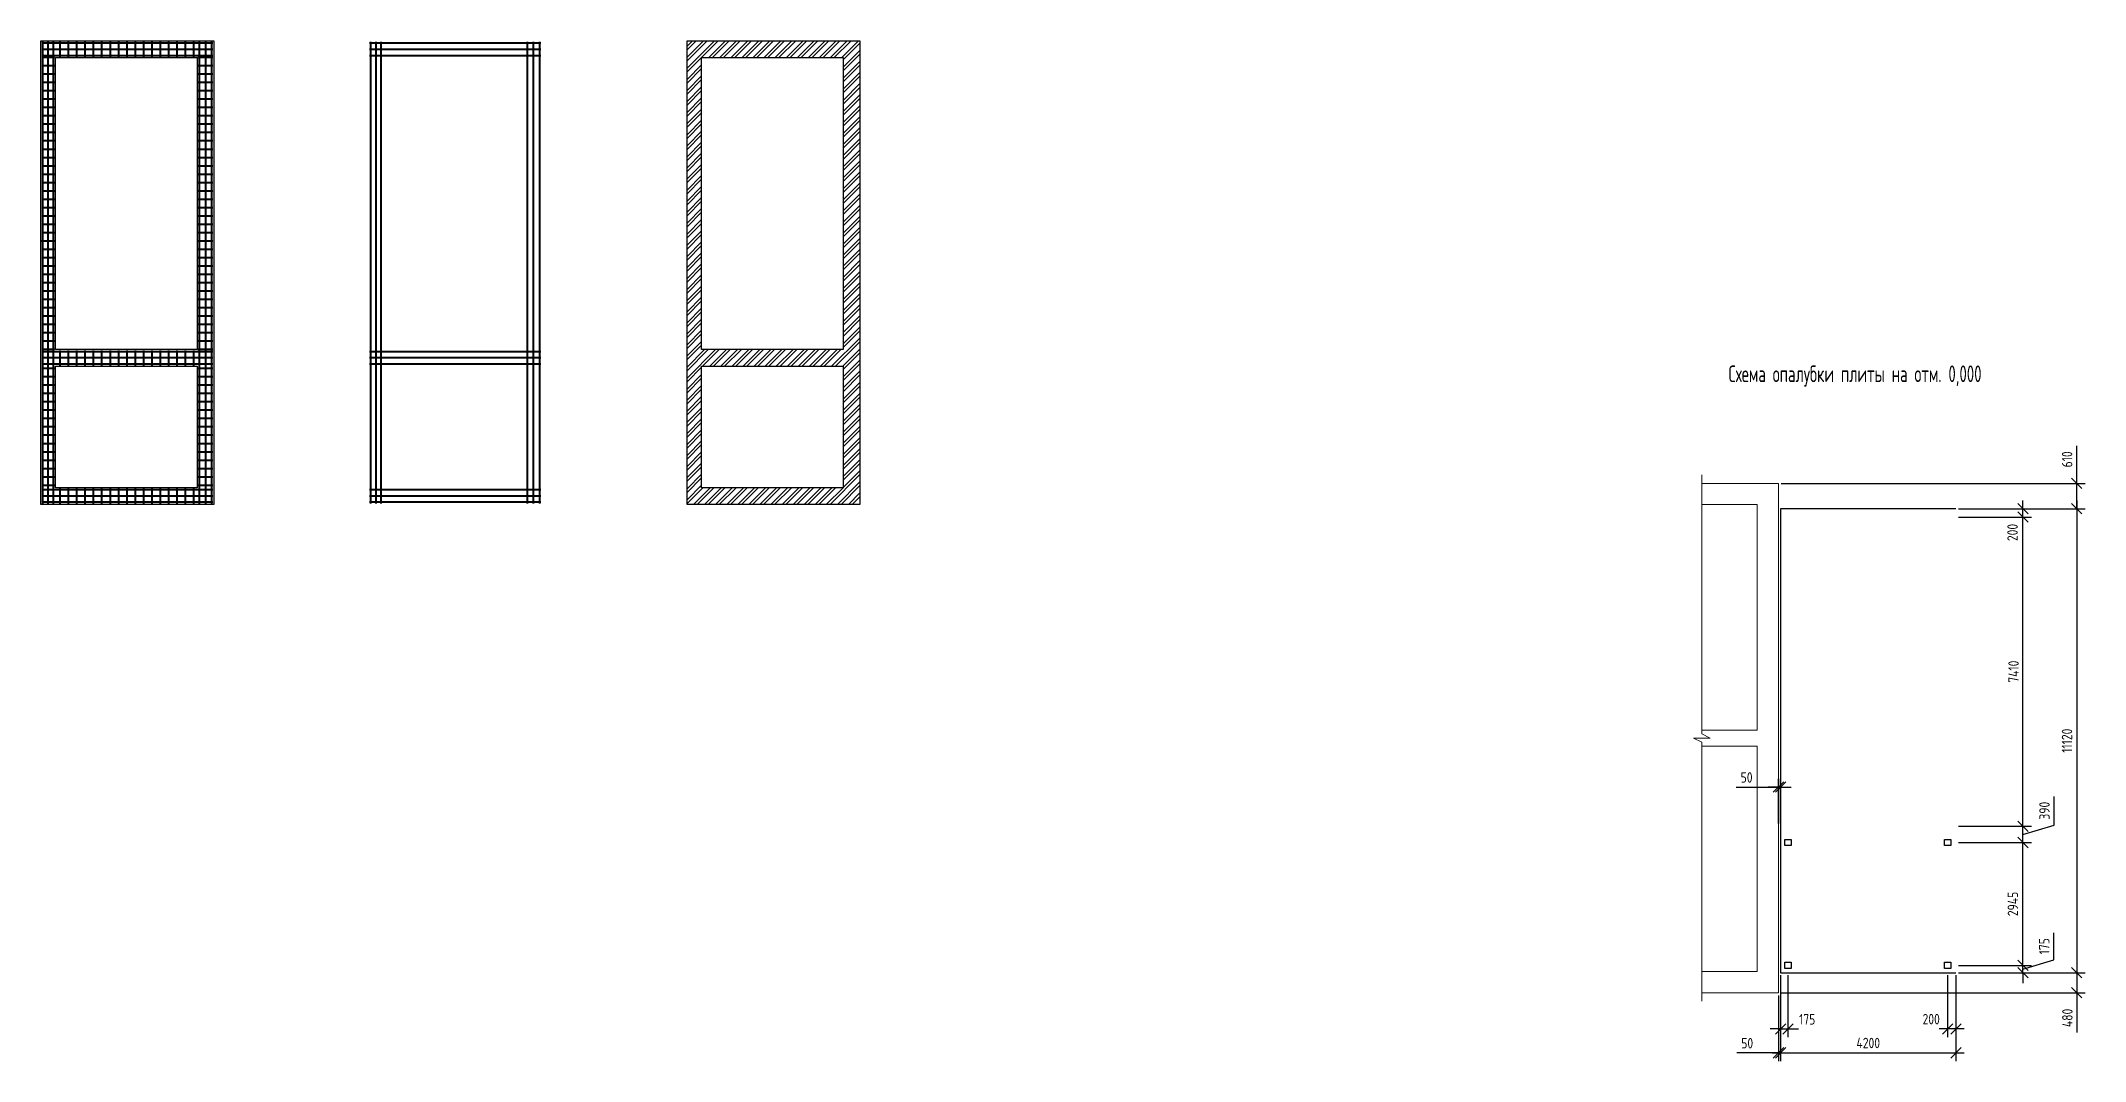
# Model space of a CAD drawing. Header units: millimetres. Extents: x -69913 to 106360, y -63759 to 35456.
# Drawn here: x 28259 to 77227, y -52184 to -27730 of the extents above; entities that cross this region are included whole.
import ezdxf

# ---------------------------------------------------------------- set-up
doc = ezdxf.new("R2010")
doc.units = ezdxf.units.MM
doc.header["$MEASUREMENT"] = 0
for name, color, linetype, lineweight in [('Арматура ОСН', 6, 'Continuous', 40), ('Кирпич силикат', 31, 'Continuous', 30), ('МЕТАЛЛ-25', 122, 'Continuous', 30), ('МОНОЛИТ', 2, 'Continuous', 30), ('размеры', 4, 'Continuous', 15), ('текст', 1, 'Continuous', 25), ('штриховка', 8, 'Continuous', 20)]:
    doc.layers.add(name, color=color, linetype=linetype, lineweight=lineweight)
doc.styles.add('style2', font='CS_Gost2304.shx')
doc.styles.add('ГОСТ 2.304', font='CS_Gost2304.shx')
doc.dimstyles.new('СПДС', dxfattribs={"dimscale": 100, "dimtxt": 2.5, "dimasz": 2.5, "dimexe": 2, "dimexo": 0.625, "dimgap": 1, "dimtad": 1, "dimdec": 0, "dimtxsty": 'ГОСТ 2.304', "dimblk": 'OBLIQUE', "dimblk1": 'OBLIQUE', "dimblk2": 'OBLIQUE', "dimcen": 2.5, "dimdle": 2, "dimadec": 0, "dimazin": 2, "dimtfac": 0.75, "dimtdec": 4, "dimtmove": 1, "dimatfit": 3, "dimfxl": 1, "dimtfill": 1, "dimtolj": 1, "dimarcsym": 1})

msp = doc.modelspace()

# ---------------------------------------------------------------- texts
at = {"layer": 'текст', "color": 0, "linetype": 'Continuous', "lineweight": 25, "ltscale": 50, "style": 'style2', "width": 0.8}
msp.add_text('Схема опалубки плиты на отм. 0,000', height=400, dxfattribs=at).set_placement((68686.8, -35909.5))

# ---------------------------------------------------------------- blocks, each defined once
blk = doc.blocks.new('_Oblique')
at = {"color": 0, "linetype": 'ByBlock', "lineweight": -2}
blk.add_line((-0.5, -0.5), (0.5, 0.5), dxfattribs=at)
blk = doc.blocks.new('*D180')
at = {"layer": 'размеры', "color": 0, "lineweight": -2, "ltscale": 100, "transparency": 16777216}
for p, q in [((69883, -46492), (69883, -45414)), ((69933, -46492), (69933, -45414)), ((68869, -45614), (69883, -45614)), ((69883, -45614), (69633, -45614)), ((69933, -45614), (69883, -45614)), ((69933, -45614), (69883, -45614)), ((69933, -45614), (70183, -45614))]:
    blk.add_line(p, q, dxfattribs=at)
at = {"layer": 'размеры', "color": 0, "lineweight": -2, "ltscale": 100, "transparency": 16777216, "xscale": 250, "yscale": 250, "zscale": 250}
blk.add_blockref('_Oblique', (69883, -45614), dxfattribs=at)
at = {"layer": 'размеры', "color": 0, "lineweight": -2, "ltscale": 100, "transparency": 16777216, "xscale": 250, "yscale": 250, "zscale": 250, "rotation": 180}
blk.add_blockref('_Oblique', (69933, -45614), dxfattribs=at)
at = {"layer": 'размеры', "color": 0, "ltscale": 100, "transparency": 16777216, "insert": (69119, -45384), "char_height": 250, "attachment_point": 5, "style": 'ГОСТ 2.304', "bg_fill": 3, "box_fill_scale": 1.25, "bg_fill_color": 256, "bg_fill_true_color": 13158600, "bg_fill_transparency": 0}
blk.add_mtext('\\A1;50', dxfattribs=at)
blk = doc.blocks.new('*D181')
at = {"layer": 'размеры', "color": 0, "lineweight": -2, "ltscale": 100, "transparency": 16777216}
for p, q in [((77027, -38335), (77027, -37435)), ((77027, -38944), (77027, -38135)), ((69946, -38335), (77227, -38335)), ((74196, -38944), (77227, -38944))]:
    blk.add_line(p, q, dxfattribs=at)
at = {"layer": 'размеры', "color": 0, "lineweight": -2, "ltscale": 100, "transparency": 16777216, "xscale": 250, "yscale": 250, "zscale": 250}
for p, rotation in [((77027, -38335), 90), ((77027, -38944), 270)]:
    blk.add_blockref('_Oblique', p, dxfattribs=dict(at, rotation=rotation))
at = {"layer": 'размеры', "color": 0, "ltscale": 100, "transparency": 16777216, "insert": (76795, -37760), "char_height": 250, "attachment_point": 5, "rotation": 90, "style": 'ГОСТ 2.304', "bg_fill": 3, "box_fill_scale": 1.25, "bg_fill_color": 256, "bg_fill_true_color": 13158600, "bg_fill_transparency": 0}
blk.add_mtext('\\A1;610', dxfattribs=at)
blk = doc.blocks.new('*D182')
at = {"layer": 'размеры', "color": 0, "lineweight": -2, "ltscale": 100, "transparency": 16777216}
for p, q in [((74196, -38944), (77227, -38944)), ((77027, -38744), (77027, -50264)), ((74196, -50064), (77227, -50064))]:
    blk.add_line(p, q, dxfattribs=at)
at = {"layer": 'размеры', "color": 0, "lineweight": -2, "ltscale": 100, "transparency": 16777216, "xscale": 250, "yscale": 250, "zscale": 250}
for p, rotation in [((77027, -38944), 90), ((77027, -50064), 270)]:
    blk.add_blockref('_Oblique', p, dxfattribs=dict(at, rotation=rotation))
at = {"layer": 'размеры', "color": 0, "ltscale": 100, "transparency": 16777216, "insert": (76793, -44504), "char_height": 250, "attachment_point": 5, "rotation": 90, "style": 'ГОСТ 2.304', "bg_fill": 3, "box_fill_scale": 1.25, "bg_fill_color": 256, "bg_fill_true_color": 13158600, "bg_fill_transparency": 0}
blk.add_mtext('\\A1;11120', dxfattribs=at)
blk = doc.blocks.new('*D183')
at = {"layer": 'размеры', "color": 0, "lineweight": -2, "ltscale": 100, "transparency": 16777216}
for p, q in [((74196, -50064), (77227, -50064)), ((77027, -50064), (77027, -50745)), ((69946, -50545), (77227, -50545)), ((77027, -50545), (77027, -51501))]:
    blk.add_line(p, q, dxfattribs=at)
at = {"layer": 'размеры', "color": 0, "lineweight": -2, "ltscale": 100, "transparency": 16777216, "xscale": 250, "yscale": 250, "zscale": 250}
for p, rotation in [((77027, -50064), 90), ((77027, -50545), 270)]:
    blk.add_blockref('_Oblique', p, dxfattribs=dict(at, rotation=rotation))
at = {"layer": 'размеры', "color": 0, "ltscale": 100, "transparency": 16777216, "insert": (76802, -51148), "char_height": 250, "attachment_point": 5, "rotation": 90, "style": 'ГОСТ 2.304', "bg_fill": 3, "box_fill_scale": 1.25, "bg_fill_color": 256, "bg_fill_true_color": 13158600, "bg_fill_transparency": 0}
blk.add_mtext('\\A1;480', dxfattribs=at)
blk = doc.blocks.new('*D184')
at = {"layer": 'размеры', "color": 0, "lineweight": -2, "ltscale": 100, "transparency": 16777216}
for p, q in [((69933, -50127), (69933, -52184)), ((69883, -50608), (69883, -52184)), ((69883, -51984), (68883, -51984)), ((69933, -51984), (69883, -51984)), ((69933, -51984), (70183, -51984))]:
    blk.add_line(p, q, dxfattribs=at)
at = {"layer": 'размеры', "color": 0, "lineweight": -2, "ltscale": 100, "transparency": 16777216, "xscale": 250, "yscale": 250, "zscale": 250}
blk.add_blockref('_Oblique', (69883, -51984), dxfattribs=at)
at = {"layer": 'размеры', "color": 0, "lineweight": -2, "ltscale": 100, "transparency": 16777216, "xscale": 250, "yscale": 250, "zscale": 250, "rotation": 180}
blk.add_blockref('_Oblique', (69933, -51984), dxfattribs=at)
at = {"layer": 'размеры', "color": 0, "ltscale": 100, "transparency": 16777216, "insert": (69133, -51754), "char_height": 250, "attachment_point": 5, "style": 'ГОСТ 2.304', "bg_fill": 3, "box_fill_scale": 1.25, "bg_fill_color": 256, "bg_fill_true_color": 13158600, "bg_fill_transparency": 0}
blk.add_mtext('\\A1;50', dxfattribs=at)
blk = doc.blocks.new('*D185')
at = {"layer": 'размеры', "color": 0, "lineweight": -2, "ltscale": 100, "transparency": 16777216}
for p, q in [((69933, -50127), (69933, -52184)), ((74133, -50127), (74133, -52184)), ((69733, -51984), (74333, -51984))]:
    blk.add_line(p, q, dxfattribs=at)
at = {"layer": 'размеры', "color": 0, "lineweight": -2, "ltscale": 100, "transparency": 16777216, "xscale": 250, "yscale": 250, "zscale": 250, "rotation": 180}
blk.add_blockref('_Oblique', (69933, -51984), dxfattribs=at)
at = {"layer": 'размеры', "color": 0, "lineweight": -2, "ltscale": 100, "transparency": 16777216, "xscale": 250, "yscale": 250, "zscale": 250}
blk.add_blockref('_Oblique', (74133, -51984), dxfattribs=at)
at = {"layer": 'размеры', "color": 0, "ltscale": 100, "transparency": 16777216, "insert": (72033, -51749), "char_height": 250, "attachment_point": 5, "style": 'ГОСТ 2.304', "bg_fill": 3, "box_fill_scale": 1.25, "bg_fill_color": 256, "bg_fill_true_color": 13158600, "bg_fill_transparency": 0}
blk.add_mtext('\\A1;4200', dxfattribs=at)
blk = doc.blocks.new('*D186')
at = {"layer": 'размеры', "color": 0, "lineweight": -2, "ltscale": 100, "transparency": 16777216}
for p, q in [((69933, -50127), (69933, -51612)), ((70108, -50127), (70108, -51612)), ((69933, -51412), (69683, -51412)), ((70108, -51412), (70358, -51412))]:
    blk.add_line(p, q, dxfattribs=at)
at = {"layer": 'размеры', "color": 0, "lineweight": -2, "ltscale": 100, "transparency": 16777216, "xscale": 250, "yscale": 250, "zscale": 250}
blk.add_blockref('_Oblique', (69933, -51412), dxfattribs=at)
at = {"layer": 'размеры', "color": 0, "ltscale": 100, "transparency": 16777216, "insert": (70570, -51182), "char_height": 250, "attachment_point": 5, "style": 'ГОСТ 2.304', "bg_fill": 3, "box_fill_scale": 1.25, "bg_fill_color": 256, "bg_fill_true_color": 13158600, "bg_fill_transparency": 0}
blk.add_mtext('\\A1;175', dxfattribs=at)
at = {"layer": 'размеры', "color": 0, "lineweight": -2, "ltscale": 100, "transparency": 16777216}
blk.add_line((69933, -51412), (70108, -51412), dxfattribs=at)
at = {"layer": 'размеры', "color": 0, "lineweight": -2, "ltscale": 100, "transparency": 16777216, "xscale": 250, "yscale": 250, "zscale": 250, "rotation": 180}
blk.add_blockref('_Oblique', (70108, -51412), dxfattribs=at)
blk = doc.blocks.new('*D187')
at = {"layer": 'размеры', "color": 0, "lineweight": -2, "ltscale": 100, "transparency": 16777216}
for p, q in [((73933, -50127), (73933, -51612)), ((74133, -50127), (74133, -51612)), ((74333, -51412), (73733, -51412))]:
    blk.add_line(p, q, dxfattribs=at)
at = {"layer": 'размеры', "color": 0, "ltscale": 100, "transparency": 16777216, "insert": (73540, -51177), "char_height": 250, "attachment_point": 5, "style": 'ГОСТ 2.304', "bg_fill": 3, "box_fill_scale": 1.25, "bg_fill_color": 256, "bg_fill_true_color": 13158600, "bg_fill_transparency": 0}
blk.add_mtext('\\A1;200', dxfattribs=at)
at = {"layer": 'размеры', "color": 0, "lineweight": -2, "ltscale": 100, "transparency": 16777216, "xscale": 250, "yscale": 250, "zscale": 250, "rotation": 180}
blk.add_blockref('_Oblique', (73933, -51412), dxfattribs=at)
at = {"layer": 'размеры', "color": 0, "lineweight": -2, "ltscale": 100, "transparency": 16777216, "xscale": 250, "yscale": 250, "zscale": 250}
blk.add_blockref('_Oblique', (74133, -51412), dxfattribs=at)
blk = doc.blocks.new('*D178')
at = {"layer": 'размеры', "color": 0, "lineweight": -2, "ltscale": 100, "transparency": 16777216}
for p, q in [((76479, -49754), (76479, -49107)), ((74196, -49889), (75939, -49889)), ((75739, -49889), (75739, -49639)), ((75739, -49977), (76479, -49754)), ((75739, -50064), (75739, -49889)), ((75739, -50064), (75739, -49889)), ((74196, -50064), (75939, -50064)), ((75739, -50064), (75739, -50314))]:
    blk.add_line(p, q, dxfattribs=at)
at = {"layer": 'размеры', "color": 0, "lineweight": -2, "ltscale": 100, "transparency": 16777216, "xscale": 250, "yscale": 250, "zscale": 250, "rotation": 90}
blk.add_blockref('_Oblique', (75739, -50064), dxfattribs=at)
at = {"layer": 'размеры', "color": 0, "ltscale": 100, "transparency": 16777216, "insert": (76249, -49430), "char_height": 250, "attachment_point": 5, "rotation": 90, "style": 'ГОСТ 2.304', "bg_fill": 3, "box_fill_scale": 1.25, "bg_fill_color": 256, "bg_fill_true_color": 13158600, "bg_fill_transparency": 0}
blk.add_mtext('\\A1;175', dxfattribs=at)
at = {"layer": 'размеры', "color": 0, "lineweight": -2, "ltscale": 100, "transparency": 16777216, "xscale": 250, "yscale": 250, "zscale": 250, "rotation": 270}
blk.add_blockref('_Oblique', (75739, -49889), dxfattribs=at)
blk = doc.blocks.new('*D175')
at = {"layer": 'размеры', "color": 0, "lineweight": -2, "ltscale": 100, "transparency": 16777216}
for p, q in [((74196, -46944), (75939, -46944)), ((75739, -50089), (75739, -46744)), ((74196, -49889), (75939, -49889))]:
    blk.add_line(p, q, dxfattribs=at)
at = {"layer": 'размеры', "color": 0, "lineweight": -2, "ltscale": 100, "transparency": 16777216, "xscale": 250, "yscale": 250, "zscale": 250}
for p, rotation in [((75739, -46944), 90), ((75739, -49889), 270)]:
    blk.add_blockref('_Oblique', p, dxfattribs=dict(at, rotation=rotation))
at = {"layer": 'размеры', "color": 0, "ltscale": 100, "transparency": 16777216, "insert": (75497, -48417), "char_height": 250, "attachment_point": 5, "rotation": 90, "style": 'ГОСТ 2.304', "bg_fill": 3, "box_fill_scale": 1.25, "bg_fill_color": 256, "bg_fill_true_color": 13158600, "bg_fill_transparency": 0}
blk.add_mtext('\\A1;2945', dxfattribs=at)
blk = doc.blocks.new('*D176')
at = {"layer": 'размеры', "color": 0, "lineweight": -2, "ltscale": 100, "transparency": 16777216}
for p, q in [((76485, -46525), (76485, -45838)), ((75739, -47144), (75739, -46354)), ((74196, -46554), (75939, -46554)), ((74196, -46944), (75939, -46944)), ((75739, -46749), (76485, -46525))]:
    blk.add_line(p, q, dxfattribs=at)
at = {"layer": 'размеры', "color": 0, "lineweight": -2, "ltscale": 100, "transparency": 16777216, "xscale": 250, "yscale": 250, "zscale": 250, "rotation": 270}
blk.add_blockref('_Oblique', (75739, -46944), dxfattribs=at)
at = {"layer": 'размеры', "color": 0, "ltscale": 100, "transparency": 16777216, "insert": (76253, -46181), "char_height": 250, "attachment_point": 5, "rotation": 90, "style": 'ГОСТ 2.304', "bg_fill": 3, "box_fill_scale": 1.25, "bg_fill_color": 256, "bg_fill_true_color": 13158600, "bg_fill_transparency": 0}
blk.add_mtext('\\A1;390', dxfattribs=at)
at = {"layer": 'размеры', "color": 0, "lineweight": -2, "ltscale": 100, "transparency": 16777216, "xscale": 250, "yscale": 250, "zscale": 250, "rotation": 90}
blk.add_blockref('_Oblique', (75739, -46554), dxfattribs=at)
blk = doc.blocks.new('*D177')
at = {"layer": 'размеры', "color": 0, "lineweight": -2, "ltscale": 100, "transparency": 16777216}
for p, q in [((74196, -39144), (75939, -39144)), ((75739, -46754), (75739, -38944)), ((74196, -46554), (75939, -46554))]:
    blk.add_line(p, q, dxfattribs=at)
at = {"layer": 'размеры', "color": 0, "lineweight": -2, "ltscale": 100, "transparency": 16777216, "xscale": 250, "yscale": 250, "zscale": 250}
for p, rotation in [((75739, -39144), 90), ((75739, -46554), 270)]:
    blk.add_blockref('_Oblique', p, dxfattribs=dict(at, rotation=rotation))
at = {"layer": 'размеры', "color": 0, "ltscale": 100, "transparency": 16777216, "insert": (75514, -42849), "char_height": 250, "attachment_point": 5, "rotation": 90, "style": 'ГОСТ 2.304', "bg_fill": 3, "box_fill_scale": 1.25, "bg_fill_color": 256, "bg_fill_true_color": 13158600, "bg_fill_transparency": 0}
blk.add_mtext('\\A1;7410', dxfattribs=at)
blk = doc.blocks.new('*D179')
at = {"layer": 'размеры', "color": 0, "lineweight": -2, "ltscale": 100, "transparency": 16777216}
for p, q in [((74196, -38944), (75939, -38944)), ((74196, -39144), (75939, -39144)), ((75739, -39344), (75739, -38744))]:
    blk.add_line(p, q, dxfattribs=at)
at = {"layer": 'размеры', "color": 0, "ltscale": 100, "transparency": 16777216, "insert": (75489, -39513), "char_height": 250, "attachment_point": 5, "rotation": 90, "style": 'ГОСТ 2.304', "bg_fill": 3, "box_fill_scale": 1.25, "bg_fill_color": 256, "bg_fill_true_color": 13158600, "bg_fill_transparency": 0}
blk.add_mtext('\\A1;200', dxfattribs=at)
at = {"layer": 'размеры', "color": 0, "lineweight": -2, "ltscale": 100, "transparency": 16777216, "xscale": 250, "yscale": 250, "zscale": 250}
for p, rotation in [((75739, -38944), 90), ((75739, -39144), 270)]:
    blk.add_blockref('_Oblique', p, dxfattribs=dict(at, rotation=rotation))

# ---------------------------------------------------------------- hatches: boundary and pattern name
at = {"layer": 'штриховка', "ltscale": 100}
h = msp.add_hatch(dxfattribs=at)
h.set_pattern_fill('ANSI32', color=256, scale=500, style=0)
h.paths.add_polyline_path([(47877.4, -27730), (43737.4, -27730), (43737.4, -38840), (47877.4, -38840)])
h.paths.add_polyline_path([(44087.4, -35530), (47477.4, -35530), (47477.4, -38440), (44087.4, -38440)], flags=16)
h.paths.add_polyline_path([(44087.4, -35130), (44087.4, -28130), (47477.4, -28130), (47477.4, -35130)], flags=16)

# ---------------------------------------------------------------- linework, layer by layer
at = {"layer": 'Арматура ОСН', "ltscale": 100}
for p, q in [((28279, -27779.7), (32379, -27779.7)), ((28309, -38820), (28309, -27749.7)), ((28434, -38820), (28434, -27749.7)), ((28559, -38820), (28559, -27749.7)), ((32049, -27749.7), (32049, -38820)), ((32199, -27749.7), (32199, -38820)), ((32349, -27749.7), (32349, -38820)), ((36133.7, -27779.7), (40233.7, -27779.7)), ((36163.7, -38820), (36163.7, -27749.7)), ((36288.7, -38820), (36288.7, -27749.7)), ((36413.7, -38820), (36413.7, -27749.7)), ((39903.7, -27749.7), (39903.7, -38820)), ((40053.7, -27749.7), (40053.7, -38820)), ((40203.7, -27749.7), (40203.7, -38820)), ((28279, -27929.7), (32379, -27929.7)), ((28279, -28079.7), (32379, -28079.7)), ((36133.7, -27929.7), (40233.7, -27929.7)), ((36133.7, -28079.7), (40233.7, -28079.7)), ((32379, -35179.7), (28279, -35179.7)), ((40233.7, -35179.7), (36133.7, -35179.7)), ((32379, -35329.7), (28279, -35329.7)), ((32379, -35479.7), (28279, -35479.7)), ((40233.7, -35329.7), (36133.7, -35329.7)), ((40233.7, -35479.7), (36133.7, -35479.7)), ((32379, -38490), (28279, -38490)), ((32379, -38640), (28279, -38640)), ((40233.7, -38490), (36133.7, -38490)), ((40233.7, -38640), (36133.7, -38640)), ((32379, -38790), (28279, -38790)), ((40233.7, -38790), (36133.7, -38790))]:
    msp.add_line(p, q, dxfattribs=at)
at = {"layer": 'Арматура ОСН', "color": 1, "ltscale": 100}
for p, q in [((28714.8, -27749.7), (28714.8, -28109.7)), ((28914.8, -27749.7), (28914.8, -28109.7)), ((29114.8, -27749.7), (29114.8, -28109.7)), ((29314.8, -27749.7), (29314.8, -28109.7)), ((29514.8, -27749.7), (29514.8, -28109.7)), ((29714.8, -27749.7), (29714.8, -28109.7)), ((29914.8, -27749.7), (29914.8, -28109.7)), ((30114.8, -27749.7), (30114.8, -28109.7)), ((30314.8, -27749.7), (30314.8, -28109.7)), ((30514.8, -27749.7), (30514.8, -28109.7)), ((30714.8, -27749.7), (30714.8, -28109.7)), ((30914.8, -27749.7), (30914.8, -28109.7)), ((31114.8, -27749.7), (31114.8, -28109.7)), ((31314.8, -27749.7), (31314.8, -28109.7)), ((31514.8, -27749.7), (31514.8, -28109.7)), ((31714.8, -27749.7), (31714.8, -28109.7)), ((31914.8, -27749.7), (31914.8, -28109.7)), ((28589, -28129.7), (28279, -28129.7)), ((28589, -28329.7), (28279, -28329.7)), ((32379, -28129.7), (32019, -28129.7)), ((32379, -28329.7), (32019, -28329.7)), ((28589, -28529.7), (28279, -28529.7)), ((28589, -28729.7), (28279, -28729.7)), ((32379, -28529.7), (32019, -28529.7)), ((32379, -28729.7), (32019, -28729.7)), ((28589, -28929.7), (28279, -28929.7)), ((28589, -29129.7), (28279, -29129.7)), ((28589, -29329.7), (28279, -29329.7)), ((32379, -28929.7), (32019, -28929.7)), ((32379, -29129.7), (32019, -29129.7)), ((32379, -29329.7), (32019, -29329.7)), ((28589, -29529.7), (28279, -29529.7)), ((28589, -29729.7), (28279, -29729.7)), ((32379, -29529.7), (32019, -29529.7)), ((32379, -29729.7), (32019, -29729.7)), ((28589, -29929.7), (28279, -29929.7)), ((28589, -30129.7), (28279, -30129.7)), ((28589, -30329.7), (28279, -30329.7)), ((32379, -29929.7), (32019, -29929.7)), ((32379, -30129.7), (32019, -30129.7)), ((32379, -30329.7), (32019, -30329.7)), ((28589, -30529.7), (28279, -30529.7)), ((28589, -30729.7), (28279, -30729.7)), ((32379, -30529.7), (32019, -30529.7)), ((32379, -30729.7), (32019, -30729.7)), ((28589, -30929.7), (28279, -30929.7)), ((28589, -31129.7), (28279, -31129.7)), ((28589, -31329.7), (28279, -31329.7)), ((32379, -30929.7), (32019, -30929.7)), ((32379, -31129.7), (32019, -31129.7)), ((32379, -31329.7), (32019, -31329.7)), ((28589, -31529.7), (28279, -31529.7)), ((28589, -31729.7), (28279, -31729.7)), ((32379, -31529.7), (32019, -31529.7)), ((32379, -31729.7), (32019, -31729.7)), ((28589, -31929.7), (28279, -31929.7)), ((28589, -32129.7), (28279, -32129.7)), ((32379, -31929.7), (32019, -31929.7)), ((32379, -32129.7), (32019, -32129.7)), ((28589, -32529.7), (28259, -32529.7)), ((28589, -32329.7), (28279, -32329.7)), ((28589, -32729.7), (28279, -32729.7)), ((32379, -32329.7), (32019, -32329.7)), ((32379, -32529.7), (32019, -32529.7)), ((32379, -32729.7), (32019, -32729.7)), ((28589, -32929.7), (28279, -32929.7)), ((28589, -33129.7), (28279, -33129.7)), ((32379, -32929.7), (32019, -32929.7)), ((32379, -33129.7), (32019, -33129.7)), ((28589, -33329.7), (28279, -33329.7)), ((28589, -33529.7), (28279, -33529.7)), ((28589, -33729.7), (28279, -33729.7)), ((32379, -33329.7), (32019, -33329.7)), ((32379, -33529.7), (32019, -33529.7)), ((32379, -33729.7), (32019, -33729.7)), ((28589, -33929.7), (28279, -33929.7)), ((28589, -34129.7), (28279, -34129.7)), ((32379, -33929.7), (32019, -33929.7)), ((32379, -34129.7), (32019, -34129.7)), ((28589, -34329.7), (28279, -34329.7)), ((28589, -34529.7), (28279, -34529.7)), ((28589, -34729.7), (28279, -34729.7)), ((32379, -34329.7), (32019, -34329.7)), ((32379, -34529.7), (32019, -34529.7)), ((32379, -34729.7), (32019, -34729.7)), ((28589, -34929.7), (28279, -34929.7)), ((28589, -35129.7), (28279, -35129.7)), ((28714.8, -35149.7), (28714.8, -35509.7)), ((28914.8, -35149.7), (28914.8, -35509.7)), ((29114.8, -35149.7), (29114.8, -35509.7)), ((29314.8, -35149.7), (29314.8, -35509.7)), ((29514.8, -35149.7), (29514.8, -35509.7)), ((29714.8, -35149.7), (29714.8, -35509.7)), ((29914.8, -35149.7), (29914.8, -35509.7)), ((30114.8, -35149.7), (30114.8, -35509.7)), ((30314.8, -35149.7), (30314.8, -35509.7)), ((30514.8, -35149.7), (30514.8, -35509.7)), ((30714.8, -35149.7), (30714.8, -35509.7)), ((30914.8, -35149.7), (30914.8, -35509.7)), ((31114.8, -35149.7), (31114.8, -35509.7)), ((31314.8, -35149.7), (31314.8, -35509.7)), ((31514.8, -35149.7), (31514.8, -35509.7)), ((31714.8, -35149.7), (31714.8, -35509.7)), ((31914.8, -35149.7), (31914.8, -35509.7)), ((32379, -34929.7), (32019, -34929.7)), ((32379, -35129.7), (32019, -35129.7)), ((28589, -35584.3), (28279, -35584.3)), ((32379, -35584.3), (32019, -35584.3)), ((28589, -35784.3), (28279, -35784.3)), ((28589, -35984.3), (28279, -35984.3)), ((28589, -36184.3), (28279, -36184.3)), ((32379, -35784.3), (32019, -35784.3)), ((32379, -35984.3), (32019, -35984.3)), ((32379, -36184.3), (32019, -36184.3)), ((28589, -36384.3), (28279, -36384.3)), ((28589, -36584.3), (28279, -36584.3)), ((32379, -36384.3), (32019, -36384.3)), ((32379, -36584.3), (32019, -36584.3)), ((28589, -36784.3), (28279, -36784.3)), ((28589, -36984.3), (28279, -36984.3)), ((28589, -37184.3), (28279, -37184.3)), ((32379, -36784.3), (32019, -36784.3)), ((32379, -36984.3), (32019, -36984.3)), ((32379, -37184.3), (32019, -37184.3)), ((28589, -37384.3), (28279, -37384.3)), ((28589, -37584.3), (28279, -37584.3)), ((32379, -37384.3), (32019, -37384.3)), ((32379, -37584.3), (32019, -37584.3)), ((28589, -37784.3), (28279, -37784.3)), ((28589, -37984.3), (28279, -37984.3)), ((28589, -38184.3), (28279, -38184.3)), ((32379, -37784.3), (32019, -37784.3)), ((32379, -37984.3), (32019, -37984.3)), ((32379, -38184.3), (32019, -38184.3)), ((28589, -38384.3), (28279, -38384.3)), ((28714.8, -38460), (28714.8, -38820)), ((28914.8, -38460), (28914.8, -38820)), ((29114.8, -38460), (29114.8, -38820)), ((29314.8, -38460), (29314.8, -38820)), ((29514.8, -38460), (29514.8, -38820)), ((29714.8, -38460), (29714.8, -38820)), ((29914.8, -38460), (29914.8, -38820)), ((30114.8, -38460), (30114.8, -38820)), ((30314.8, -38460), (30314.8, -38820)), ((30514.8, -38460), (30514.8, -38820)), ((30714.8, -38460), (30714.8, -38820)), ((30914.8, -38460), (30914.8, -38820)), ((31114.8, -38460), (31114.8, -38820)), ((31314.8, -38460), (31314.8, -38820)), ((31514.8, -38460), (31514.8, -38820)), ((31714.8, -38460), (31714.8, -38820)), ((31914.8, -38460), (31914.8, -38820)), ((32379, -38384.3), (32019, -38384.3))]:
    msp.add_line(p, q, dxfattribs=at)
at = {"layer": 'Кирпич силикат', "lineweight": 15, "ltscale": 40}
for p, q in [((69883.3, -38335.1), (69883.3, -50545.1)), ((69373.3, -44255.1), (69373.3, -38845.1)), ((69373.3, -50035.1), (69373.3, -44635.1))]:
    msp.add_line(p, q, dxfattribs=at)
at = {"layer": 'Кирпич силикат', "lineweight": 15, "ltscale": 40, "flags": 128}
for points in [[(69883.3, -38335.1), (68049.4, -38335.1)], [(68049.4, -38845.1), (69373.3, -38845.1)], [(69373.3, -44255.1), (68049.4, -44255.1)], [(68049.4, -44635.1), (69373.3, -44635.1)], [(69373.3, -50035.1), (68049.4, -50035.1)], [(68049.4, -50545.1), (69883.3, -50545.1)]]:
    msp.add_lwpolyline(points, dxfattribs=at)
at = {"layer": 'МЕТАЛЛ-25', "ltscale": 75}
msp.add_lwpolyline([(70033.3, -46869.1), (70183.3, -46869.1), (70183.3, -47019.1), (70033.3, -47019.1)], close=True, dxfattribs=at)
at = {"layer": 'МОНОЛИТ', "ltscale": 20}
for p, q in [((69933.3, -38944.1), (69933.3, -50064.1)), ((74133.3, -38944.1), (69933.3, -38944.1)), ((69933.3, -50064.1), (74133.3, -50064.1))]:
    msp.add_line(p, q, dxfattribs=at)
at = {"layer": 'МОНОЛИТ', "ltscale": 100}
for points in [[(32399, -27729.7), (32399, -38840), (28259, -38840), (28259, -27729.7)], [(47877.4, -27730), (47877.4, -38840), (43737.4, -38840), (43737.4, -27730)], [(28609, -35129.7), (28609, -28129.7), (31999, -28129.7), (31999, -35129.7)], [(44087.4, -35130), (44087.4, -28130), (47477.4, -28130), (47477.4, -35130)], [(31999, -38440), (28609, -38440), (28609, -35529.7), (31999, -35529.7)], [(47477.4, -38440), (44087.4, -38440), (44087.4, -35530), (47477.4, -35530)]]:
    msp.add_lwpolyline(points, close=True, dxfattribs=at)
at = {"layer": 'размеры', "ltscale": 100}
for p, q in [((68049.4, -44340.1), (68049.4, -38135.1)), ((68249.4, -44440.1), (67849.4, -44440.1)), ((67849.4, -44440.1), (68049.4, -44540.1)), ((68049.4, -44340.1), (68249.4, -44440.1)), ((68049.4, -50745.1), (68049.4, -44540.1))]:
    msp.add_line(p, q, dxfattribs=at)

msp.set_redraw_order([(e.dxf.handle, doc.entitydb.next_handle()) for e in msp.query("TEXT MTEXT ATTDEF DIMENSION ARC_DIMENSION")])  # texts and dimensions are drawn at this point

# ---------------------------------------------------------------- next in the draw order: dimensions: what is measured, and where the dimension line sits
at = {"layer": 'размеры', "ltscale": 100}
dim = msp.add_linear_dim(base=(77027.2, -38944.1), p1=(69883.3, -38335.1), p2=(74133.3, -38944.1), angle=90, dimstyle='СПДС', override={"dimrnd": 10, "dimtmove": 0}, dxfattribs=at)
dim.commit()
dim.dimension.update_dxf_attribs({"geometry": '*D181', "text_midpoint": (77027.2, -37760.2), "dimtype": 160})
dim = msp.add_linear_dim(base=(69883.3, -45614.4), p1=(69933.3, -46554.1), p2=(69883.3, -46554.1), dimstyle='СПДС', dxfattribs=at)
dim.commit()
dim.dimension.update_dxf_attribs({"geometry": '*D180', "text_midpoint": (69119.4, -45643.6), "dimtype": 160})

# ---------------------------------------------------------------- next in the draw order: dimensions: what is measured, and where the dimension line sits
dim = msp.add_linear_dim(base=(77027.2, -50064.1), p1=(74133.3, -38944.1), p2=(74133.3, -50064.1), angle=90, dimstyle='СПДС', dxfattribs=at)
dim.commit()
dim.dimension.update_dxf_attribs({"geometry": '*D182', "text_midpoint": (76792.6, -44504.1)})

# ---------------------------------------------------------------- next in the draw order: linework, layer by layer
at = {"layer": 'МЕТАЛЛ-25', "ltscale": 75}
msp.add_lwpolyline([(73858.3, -46869.1), (74008.3, -46869.1), (74008.3, -47019.1), (73858.3, -47019.1)], close=True, dxfattribs=at)

# ---------------------------------------------------------------- next in the draw order: dimensions: what is measured, and where the dimension line sits
at = {"layer": 'размеры', "ltscale": 100}
dim = msp.add_linear_dim(base=(77027.2, -50064.1), p1=(69883.3, -50545.1), p2=(74133.3, -50064.1), angle=90, dimstyle='СПДС', override={"dimrnd": 10, "dimtmove": 0}, dxfattribs=at)
dim.commit()
dim.dimension.update_dxf_attribs({"geometry": '*D183', "text_midpoint": (77027.2, -51148.2), "dimtype": 160})

# ---------------------------------------------------------------- next in the draw order: dimensions: what is measured, and where the dimension line sits
dim = msp.add_linear_dim(base=(69883.3, -51983.9), p1=(69933.3, -50064.1), p2=(69883.3, -50545.1), dimstyle='СПДС', override={"dimrnd": 10, "dimtmove": 0}, dxfattribs=at)
dim.commit()
dim.dimension.update_dxf_attribs({"geometry": '*D184', "text_midpoint": (69133.3, -51753.8)})

# ---------------------------------------------------------------- next in the draw order: dimensions: what is measured, and where the dimension line sits
dim = msp.add_linear_dim(base=(74133.3, -51983.9), p1=(69933.3, -50064.1), p2=(74133.3, -50064.1), dimstyle='СПДС', dxfattribs=at)
dim.commit()
dim.dimension.update_dxf_attribs({"geometry": '*D185', "text_midpoint": (72033.3, -51749.3)})

# ---------------------------------------------------------------- next in the draw order: linework, layer by layer
at = {"layer": 'МЕТАЛЛ-25', "ltscale": 75}
for points in [[(70033.3, -49814.1), (70183.3, -49814.1), (70183.3, -49964.1), (70033.3, -49964.1)], [(73858.3, -49814.1), (74008.3, -49814.1), (74008.3, -49964.1), (73858.3, -49964.1)]]:
    msp.add_lwpolyline(points, close=True, dxfattribs=at)

# ---------------------------------------------------------------- next in the draw order: dimensions: what is measured, and where the dimension line sits
at = {"layer": 'размеры', "ltscale": 100}
for base, p1, p2, picture, middle in [((70108.3, -51411.7), (69933.3, -50064.1), (70108.3, -50064.1), '*D186', (70569.9, -51411.7)), ((73933.3, -51411.7), (74133.3, -50064.1), (73933.3, -50064.1), '*D187', (73540.4, -51411.7))]:
    dim = msp.add_linear_dim(base=base, p1=p1, p2=p2, dimstyle='СПДС', dxfattribs=at)
    dim.commit()
    dim.dimension.update_dxf_attribs({"geometry": picture, "text_midpoint": middle, "dimtype": 160})

# ---------------------------------------------------------------- next in the draw order: dimensions: what is measured, and where the dimension line sits
dim = msp.add_linear_dim(base=(75738.5, -49889.1), p1=(74133.3, -50064.1), p2=(74133.3, -49889.1), angle=90, dimstyle='СПДС', override={"dimtmove": 1}, dxfattribs=at)
dim.commit()
dim.dimension.update_dxf_attribs({"geometry": '*D178', "text_midpoint": (76248.9, -49654.4)})

# ---------------------------------------------------------------- next in the draw order: dimensions: what is measured, and where the dimension line sits
dim = msp.add_linear_dim(base=(75738.5, -46944.1), p1=(74133.3, -49889.1), p2=(74133.3, -46944.1), angle=90, dimstyle='СПДС', dxfattribs=at)
dim.commit()
dim.dimension.update_dxf_attribs({"geometry": '*D175', "text_midpoint": (75496.6, -48416.6)})

# ---------------------------------------------------------------- next in the draw order: dimensions: what is measured, and where the dimension line sits
dim = msp.add_linear_dim(base=(75738.5, -46554.1), p1=(74133.3, -46944.1), p2=(74133.3, -46554.1), angle=90, dimstyle='СПДС', override={"dimtmove": 1}, dxfattribs=at)
dim.commit()
dim.dimension.update_dxf_attribs({"geometry": '*D176', "text_midpoint": (76253, -46425.1)})

# ---------------------------------------------------------------- next in the draw order: dimensions: what is measured, and where the dimension line sits
dim = msp.add_linear_dim(base=(75738.5, -39144.1), p1=(74133.3, -46554.1), p2=(74133.3, -39144.1), angle=90, dimstyle='СПДС', dxfattribs=at)
dim.commit()
dim.dimension.update_dxf_attribs({"geometry": '*D177', "text_midpoint": (75513.5, -42849.1)})

# ---------------------------------------------------------------- next in the draw order: dimensions: what is measured, and where the dimension line sits
dim = msp.add_linear_dim(base=(75738.5, -38944.1), p1=(74133.3, -39144.1), p2=(74133.3, -38944.1), angle=90, dimstyle='СПДС', override={"dimtmove": 2}, dxfattribs=at)
dim.commit()
dim.dimension.update_dxf_attribs({"geometry": '*D179', "text_midpoint": (75489.2, -39512.5), "dimtype": 160})

doc.saveas('drawing.dxf')
